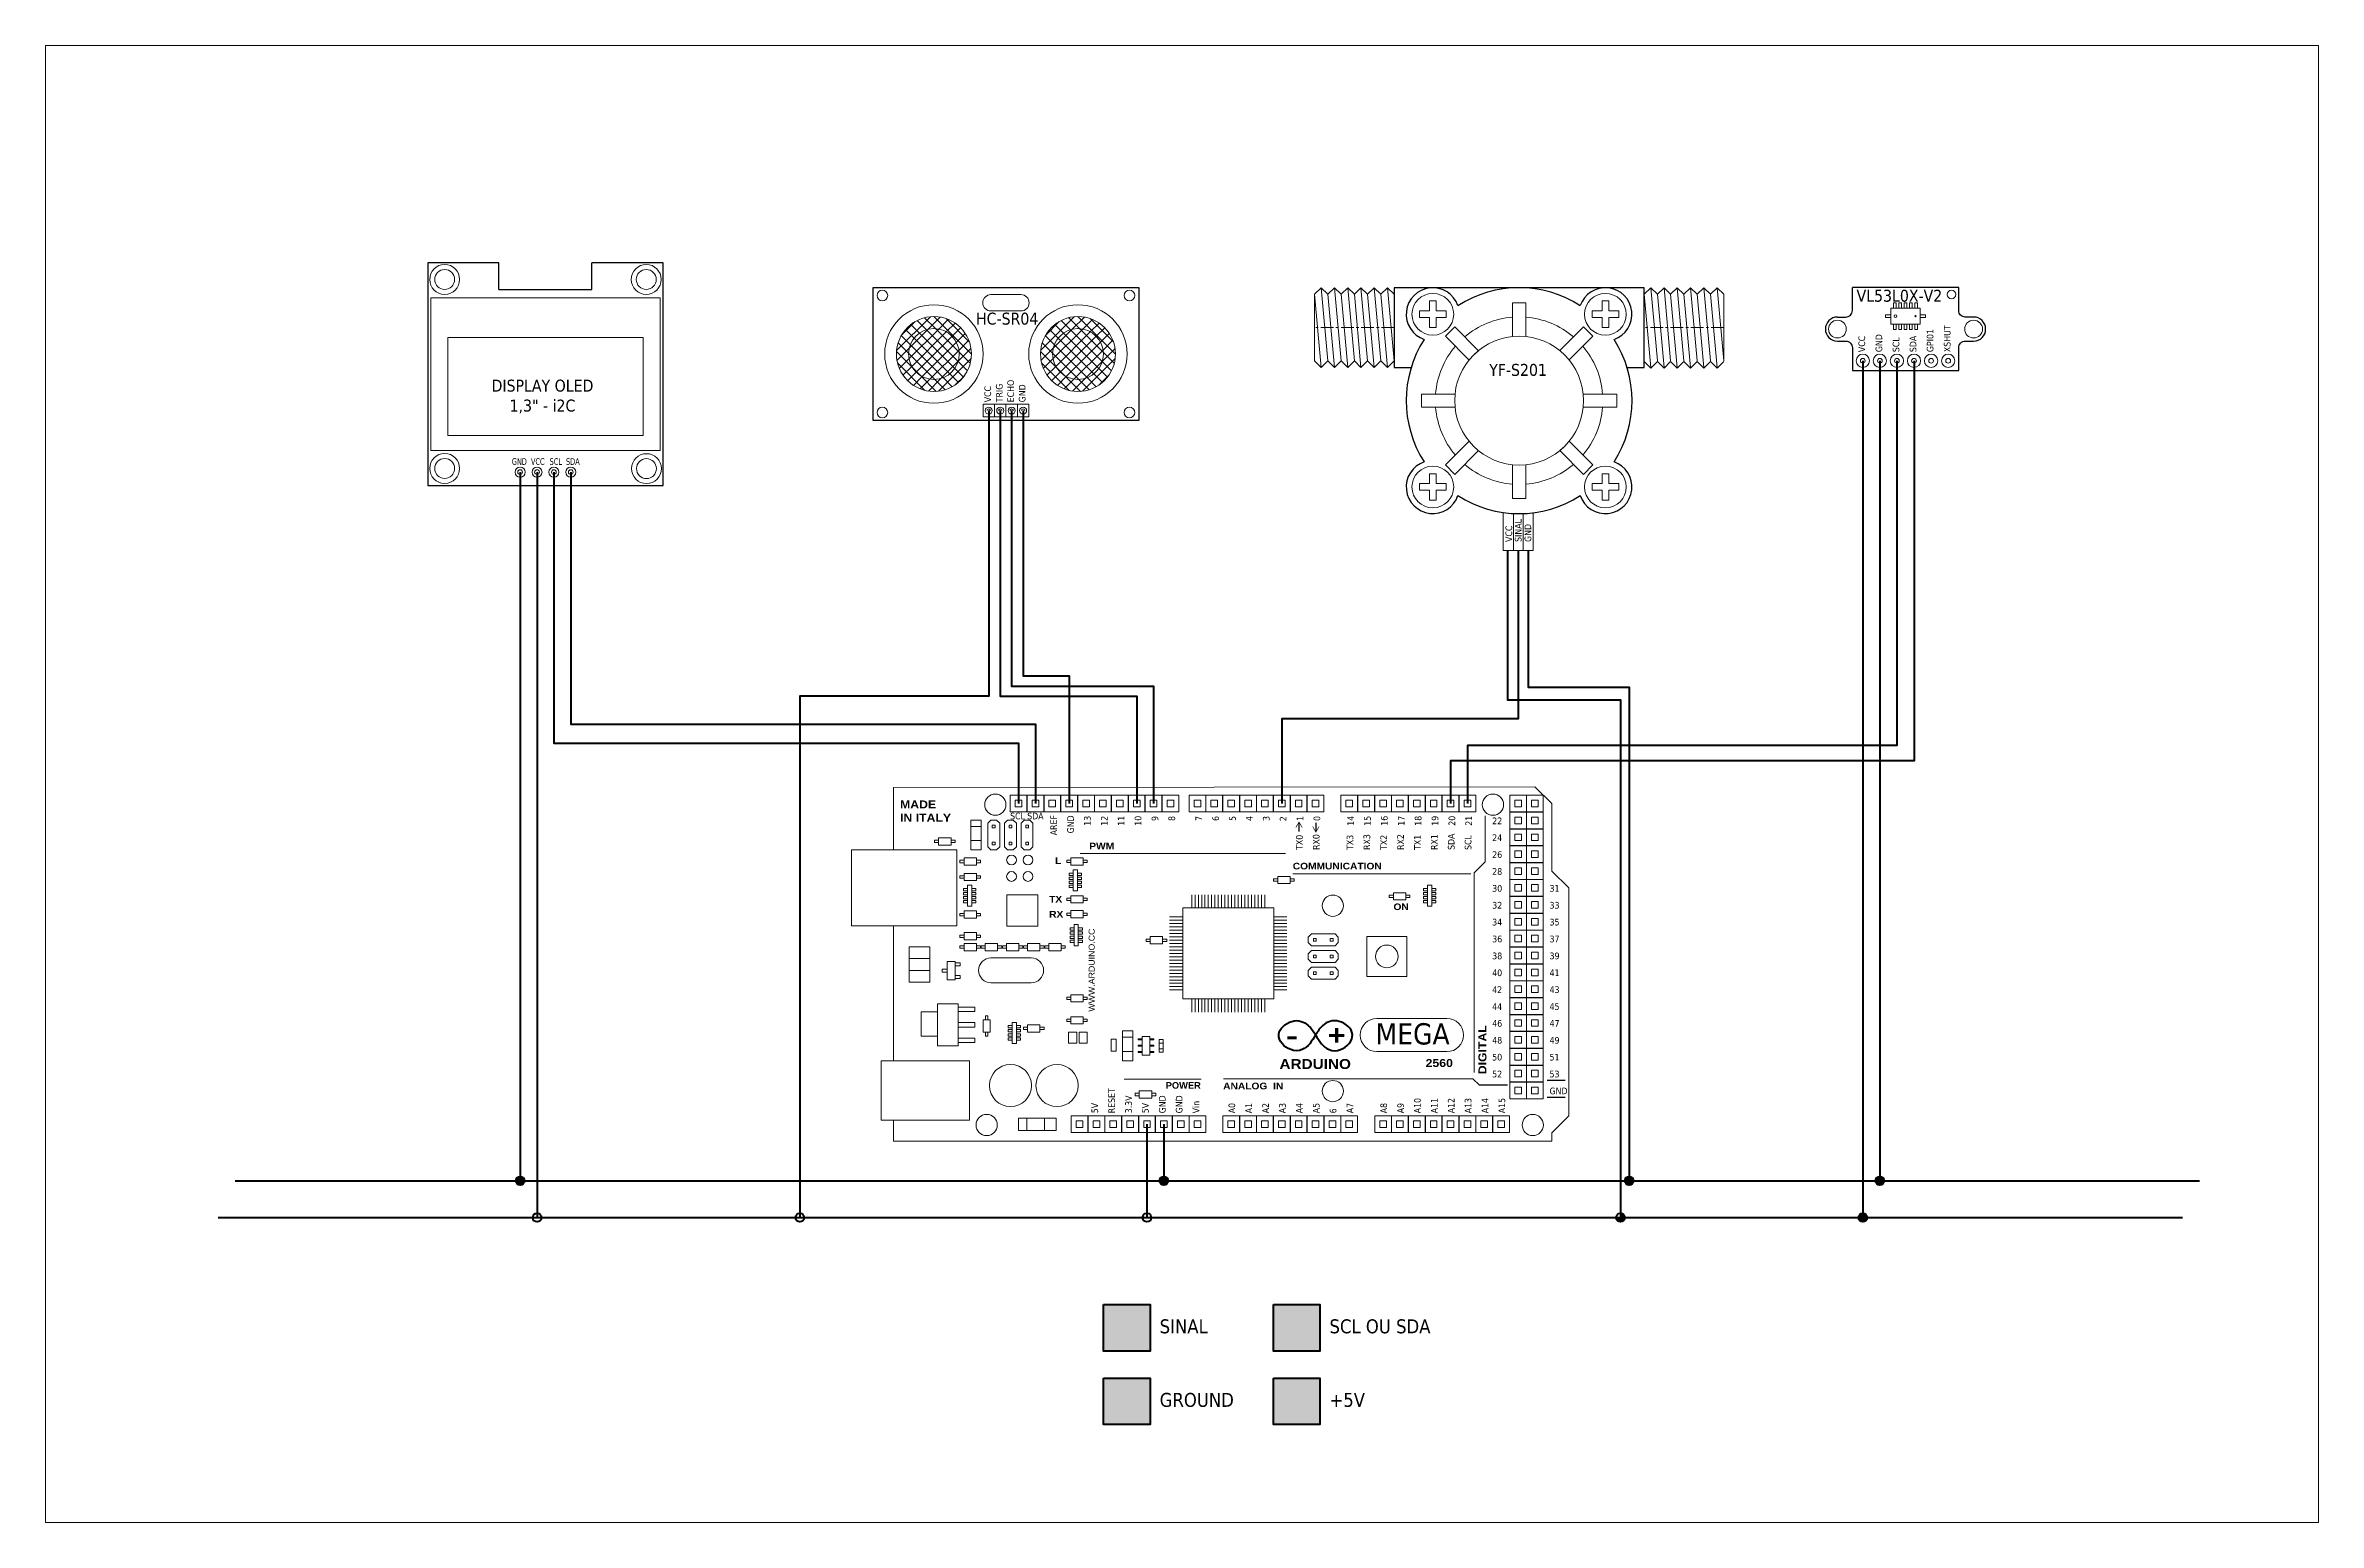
# Model space of a CAD drawing. Extents: x -201 to 3149, y -111 to 111.
# Drawn here: x 2318.9 to 2661, y -111 to 111.2 of the extents above; entities that cross this region are included whole.
import ezdxf

# ---------------------------------------------------------------- set-up
doc = ezdxf.new("R2010")
doc.units = 0
doc.linetypes.add('CENTER', pattern=[50.8, 31.75, -6.35, 6.35, -6.35])
doc.linetypes.add('CONTINU', pattern=[0])
doc.layers.get('0').update_dxf_attribs({"lineweight": 9})
doc.layers.add('1', color=7, linetype='Continuous')
doc.layers.add('2', color=7, linetype='CONTINU')
for name, color, linetype, lineweight in [('contorno', 7, 'CONTINU', 30), ('fase_5V', 1, 'Continuous', 40), ('GND', 3, 'Continuous', 40), ('SCL_OR_SDA', 253, 'CONTINU', 40), ('SINAL', 5, 'Continuous', 40)]:
    doc.layers.add(name, color=color, linetype=linetype, lineweight=lineweight)
doc.layers.add('hatch', color=253, linetype='Continuous', transparency=0.6)
doc.styles.add('times 2', font='tahoma.ttf')
pattern_1 = [(45, (2320.8644, 23.221), (-0.77799, 0.77799), []), (135, (2320.8644, 23.221), (-0.77799, -0.77799), [])]
pattern_2 = [(45, (2342.5432, 23.221), (-0.77799, 0.77799), []), (135, (2342.5432, 23.221), (-0.77799, -0.77799), [])]
pattern_3 = [(0, (0, 0), (0, 6.985), [5.08, -1.905]), (90, (0, 0), (-6.985, 4e-16), [5.08, -1.905])]
pattern_4 = [(0, (39.5535, 0), (0, 6.985), [5.08, -1.905]), (90, (39.5535, 0), (-6.985, 4e-16), [5.08, -1.905])]
pattern_5 = [(0, (52.2634, 0), (0, 6.985), [5.08, -1.905]), (90, (52.2634, 0), (-6.985, 4e-16), [5.08, -1.905])]

msp = doc.modelspace()

# ---------------------------------------------------------------- texts
at = {"width": 1.1}
msp.add_text('WWW.ARDUINO.CC', height=0.9, rotation=90, dxfattribs=at).set_placement((2476.8, -34.17))
at = {"char_height": 1.8, "attachment_point": 1, "style": 'times 2'}
for s, width, heights, insert in [('VL53L0X-V2', 3.6996, [0], (2591.48, 74.46)), ('HC-SR04', 3.6996, [0], (2458.95, 71.01)), ('YF-S201', 3.6996, [0], (2536.19, 63.3)), ('\\pxqc;DISPLAY OLED 1,3" - i2C', 20.24, [5.98], (2383.57, 60.93))]:
    msp.add_mtext_dynamic_manual_height_columns(s, width=width, gutter_width=5, heights=heights, dxfattribs=dict(at, insert=insert))
at = {"attachment_point": 1}
for s, width, insert, char_height in [('{\\fArial|b1|i0|c0|p34;\\W1.1;MADE\\PIN ITALY}', 9.5124, (2447.51, -2.39), 1.2), ('{\\fArial|b1|i0|c0|p34;\\W1.1;PWM}', 9.5124, (2475.99, -8.75), 1), ('{\\fArial|b1|i0|c0|p34;\\W1.1;L}', 9.5124, (2470.85, -10.97), 1), ('{\\fArial|b1|i0|c0|p34;\\W1.1;COMMUNICATION}', 9.5124, (2506.62, -11.77), 1), ('{\\fArial|b1|i0|c0|p34;\\W1.1;TX}', 9.5124, (2469.95, -16.75), 1), ('{\\fArial|b1|i0|c0|p34;\\W1.1;RX}', 9.5124, (2469.95, -19.02), 1), ('{\\fArial|b1|i0|c0|p34;\\W1.1;ON}', 9.5124, (2521.78, -17.89), 1), ('{\\fArial|b1|i0|c0|p34;\\W1.1;+}', 9.5124, (2511.9, -36.2), 3), ('{\\fArial|b1|i0|c0|p34;\\W1.1;ARDUINO}', 9.5124, (2504.62, -41.3), 1.5), ('{\\fArial|b1|i0|c0|p34;\\W1.1;2560}', 9.5124, (2526.62, -41.3), 1.2), ('{\\fArial|b1|i0|c0|p34;POWER}', 5.4189, (2487.5, -44.77), 1), ('{\\fArial|b1|i0|c0|p34;\\W1.1;ANALOG  IN}', 9.5124, (2496.14, -44.86), 1)]:
    msp.add_mtext_dynamic_manual_height_columns(s, width=width, gutter_width=1, heights=[0], dxfattribs=dict(at, insert=insert, char_height=char_height))
at = {"color": 135, "true_color": 0x39aca1, "insert": (2519.09, -35.91), "char_height": 3.2, "attachment_point": 1, "style": 'times 2'}
msp.add_mtext_dynamic_manual_height_columns('MEGA', width=5.5156, gutter_width=5, heights=[0], dxfattribs=at)
at = {"insert": (2534.57, -43.59), "char_height": 1.2, "attachment_point": 1, "rotation": 90}
msp.add_mtext_dynamic_manual_height_columns('{\\fArial|b1|i0|c0|p34;\\W1.1;DIGITAL}', width=9.5124, gutter_width=1, heights=[0], dxfattribs=at)
at = {"lineweight": 211, "insert": (2505.52, -35.65), "char_height": 4, "attachment_point": 1}
msp.add_mtext_dynamic_manual_height_columns('{\\W1.1;-}', width=9.5124, gutter_width=1, heights=[0], dxfattribs=at)
at = {"layer": '2', "style": 'times 2'}
for s, p in [('GPI01', (2603.05, 65.07)), ('XSHUT', (2605.62, 65.07)), ('VCC', (2592.77, 65.07)), ('GND', (2595.34, 65.07)), ('SCL', (2597.91, 65.07)), ('SDA', (2600.48, 65.07)), ('VCC', (2461.21, 57.52)), ('TRIG', (2462.94, 57.52)), ('ECHO', (2464.66, 57.52)), ('GND', (2466.39, 57.52)), ('VCC', (2539.64, 36.51)), ('SINAL', (2541.05, 36.51)), ('GND', (2542.51, 36.51)), ('AREF', (2471.13, -7.64)), ('GND', (2473.67, -7.34)), ('13', (2476.21, -6.2)), ('12', (2478.75, -6.2)), ('11', (2481.29, -6.2)), ('10', (2483.83, -6.2)), ('9', (2486.37, -5.48)), ('8', (2488.91, -5.48)), ('7', (2492.97, -5.48)), ('6', (2495.51, -5.48)), ('5', (2498.05, -5.48)), ('4', (2500.59, -5.48)), ('3', (2503.13, -5.48)), ('2', (2505.67, -5.52)), ('1', (2508.21, -5.48)), ('0', (2510.75, -5.48)), ('14', (2515.83, -6.2)), ('15', (2518.37, -6.2)), ('16', (2520.91, -6.2)), ('17', (2523.45, -6.2)), ('18', (2525.99, -6.2)), ('19', (2528.53, -6.2)), ('20', (2531.07, -6.2)), ('21', (2533.61, -6.2)), ('TX0', (2508.11, -9.84)), ('RX0', (2510.65, -9.84)), ('TX3', (2515.73, -9.84)), ('RX3', (2518.27, -9.84)), ('TX2', (2520.81, -9.84)), ('RX2', (2523.35, -9.84)), ('TX1', (2525.89, -9.84)), ('RX1', (2528.43, -9.84)), ('SDA', (2530.97, -9.84)), ('SCL', (2533.51, -9.84)), ('RESET', (2479.86, -49.47)), ('3.3V', (2482.4, -49.47)), ('GND', (2487.48, -49.47)), ('GND', (2490.02, -49.47)), ('Vin', (2492.56, -49.47)), ('A10', (2525.89, -49.47)), ('A11', (2528.43, -49.47)), ('A12', (2530.97, -49.47)), ('A13', (2533.51, -49.47)), ('A14', (2536.05, -49.47)), ('A15', (2538.59, -49.47)), ('5V', (2477.32, -49.47)), ('5V', (2484.94, -49.47)), ('A0', (2497.95, -49.47)), ('A1', (2500.49, -49.47)), ('A2', (2503.03, -49.47)), ('A3', (2505.57, -49.47)), ('A4', (2508.11, -49.47)), ('A5', (2510.65, -49.47)), ('6', (2513.19, -49.47)), ('A7', (2515.73, -49.47)), ('A8', (2520.81, -49.47)), ('A9', (2523.35, -49.47))]:
    msp.add_text(s, height=1, rotation=90, dxfattribs=at).set_placement(p)
at = {"layer": '2', "style": 'times 2', "width": 0.8}
for s, p in [('GND', (2389.08, 48.11)), ('VCC', (2391.95, 48.11)), ('SCL', (2394.76, 48.11)), ('SDA', (2397.23, 48.11))]:
    msp.add_text(s, height=1, dxfattribs=at).set_placement(p)
at = {"layer": '2', "style": 'times 2'}
for s, height, p in [('SCL', 1, (2464.08, -5.23)), ('SDA', 1, (2466.65, -5.23)), ('22', 1, (2536.64, -5.96)), ('24', 1, (2536.64, -8.5)), ('26', 1, (2536.64, -11.04)), ('28', 1, (2536.64, -13.58)), ('30', 1, (2536.64, -16.12)), ('31', 1, (2545.27, -16.12)), ('32', 1, (2536.64, -18.66)), ('34', 1, (2536.64, -21.2)), ('33', 1, (2545.27, -18.66)), ('35', 1, (2545.27, -21.2)), ('36', 1, (2536.64, -23.74)), ('37', 1, (2545.27, -23.74)), ('38', 1, (2536.64, -26.28)), ('39', 1, (2545.27, -26.28)), ('40', 1, (2536.64, -28.82)), ('42', 1, (2536.64, -31.36)), ('41', 1, (2545.27, -28.82)), ('43', 1, (2545.27, -31.36)), ('44', 1, (2536.64, -33.9)), ('45', 1, (2545.27, -33.9)), ('46', 1, (2536.64, -36.44)), ('47', 1, (2545.27, -36.44)), ('48', 1, (2536.64, -38.98)), ('50', 1, (2536.64, -41.52)), ('49', 1, (2545.27, -38.98)), ('51', 1, (2545.27, -41.52)), ('52', 1, (2536.64, -44.06)), ('53', 1, (2545.27, -44.06)), ('GND', 1, (2545.27, -46.6)), ('SINAL', 2.1, (2486.59, -82.57)), ('SCL OU SDA', 2.1, (2512.15, -82.57)), ('GROUND', 2.1, (2486.59, -93.64)), ('+5V', 2.1, (2512.15, -93.64))]:
    msp.add_text(s, height=height, dxfattribs=at).set_placement(p)

# ---------------------------------------------------------------- blocks, each defined once
blk = doc.blocks.new('*U13')
blk.add_lwpolyline([(0, -2.47), (0.99, -2.53), (1, 2.53), (-1, 2.53), (-1, -2.53)])
blk = doc.blocks.new('*U14')
at = {"color": 0, "linetype": 'ByBlock', "lineweight": -2, "transparency": 16777216}
blk.add_blockref('*U13', (318.06, 43.92), dxfattribs=at)
for p, rotation in [((309.45, 40.36), 45.00000000000001), ((326.66, 40.36), 315), ((305.89, 31.75), 90), ((330.23, 31.75), 270), ((309.45, 23.15), 135), ((326.66, 23.15), 225), ((318.06, 19.58), 180)]:
    blk.add_blockref('*U13', p, dxfattribs=dict(at, rotation=rotation))

# ---------------------------------------------------------------- hatches: boundary and pattern name
at = {"layer": 'fase_5V'}
h = msp.add_hatch(dxfattribs=at)
h.set_pattern_fill('ANGLE', color=256)
h.set_pattern_definition(pattern_3)
h.paths.add_polyline_path([(2393.52, -65.17), (2392.21, -65.17, 1)])
h.paths.add_polyline_path([(2392.87, -64.51), (2392.87, -65.17), (2393.52, -65.17, 0.414214)])
h.paths.add_polyline_path([(2392.87, -64.51, 0.414214), (2392.21, -65.17), (2392.87, -65.17)])
h = msp.add_hatch(dxfattribs=at)
h.set_pattern_fill('ANGLE', color=256)
h.set_pattern_definition([(0, (3.432, 0.641), (0, 6.985), [5.08, -1.905]), (90, (3.432, 0.641), (-6.985, 4e-16), [5.08, -1.905])])
h.paths.add_polyline_path([(2396.95, -64.52), (2395.65, -64.52, 1)])
h.paths.add_polyline_path([(2396.3, -63.87), (2396.3, -64.52), (2396.95, -64.52, 0.414214)])
h.paths.add_polyline_path([(2396.3, -63.87, 0.414214), (2395.65, -64.52), (2396.3, -64.52)])
h = msp.add_hatch(dxfattribs=at)
h.set_pattern_fill('ANGLE', color=256)
h.set_pattern_definition(pattern_4)
h.paths.add_polyline_path([(2433.07, -65.17), (2431.77, -65.17, 1)])
h.paths.add_polyline_path([(2432.42, -64.51), (2432.42, -65.17), (2433.07, -65.17, 0.414214)])
h.paths.add_polyline_path([(2432.42, -64.51, 0.414214), (2431.77, -65.17), (2432.42, -65.17)])
h = msp.add_hatch(dxfattribs=at)
h.set_pattern_fill('ANGLE', color=256)
h.set_pattern_definition(pattern_4)
h.paths.add_polyline_path([(2433.07, -65.17), (2431.77, -65.17, 1)])
h.paths.add_polyline_path([(2432.42, -64.51), (2432.42, -65.17), (2433.07, -65.17, 0.414214)])
h.paths.add_polyline_path([(2432.42, -64.51, 0.414214), (2431.77, -65.17), (2432.42, -65.17)])
h = msp.add_hatch(dxfattribs=at)
h.set_pattern_fill('ANGLE', color=256)
h.set_pattern_definition(pattern_3)
h.paths.add_polyline_path([(2432.42, -65.17), (2432.42, -64.51, 0.414214), (2431.77, -65.17)])
h.paths.add_polyline_path([(2433.07, -65.17, 0.414214), (2432.42, -64.51), (2432.42, -65.17)])
h.paths.add_polyline_path([(2431.77, -65.17, 1), (2433.07, -65.17)])
h = msp.add_hatch(dxfattribs=at)
h.set_pattern_fill('ANGLE', color=256)
h.set_pattern_definition(pattern_5)
h.paths.add_polyline_path([(2484.68, -65.17), (2484.68, -64.51, 0.414214), (2484.03, -65.17)])
h.paths.add_polyline_path([(2485.33, -65.17, 0.414214), (2484.68, -64.51), (2484.68, -65.17)])
h.paths.add_polyline_path([(2484.03, -65.17, 1), (2485.33, -65.17)])
h = msp.add_hatch(dxfattribs=at)
h.set_pattern_fill('ANGLE', color=256)
h.set_pattern_definition(pattern_5)
h.paths.add_polyline_path([(2484.68, -65.17), (2484.68, -64.51, 0.414214), (2484.03, -65.17)])
h.paths.add_polyline_path([(2485.33, -65.17, 0.414214), (2484.68, -64.51), (2484.68, -65.17)])
h.paths.add_polyline_path([(2484.03, -65.17, 1), (2485.33, -65.17)])
h = msp.add_hatch(dxfattribs=at)
h.set_pattern_fill('ANGLE', color=256)
h.set_pattern_definition(pattern_3)
h.paths.add_polyline_path([(2555.95, -65.17), (2555.95, -64.51, 0.414214), (2555.3, -65.17)])
h = msp.add_hatch(color=256, dxfattribs=at)
h.dxf.hatch_style = 1
h.paths.add_polyline_path([(2556.61, -65.17, 0.414214), (2555.95, -64.51), (2555.95, -65.17)])
h.paths.add_polyline_path([(2555.3, -65.17, 1), (2556.61, -65.17)])
h = msp.add_hatch(dxfattribs=at)
h.set_pattern_fill('ANGLE', color=256)
h.set_pattern_definition([(0, (36.4636, 0), (0, 6.985), [5.08, -1.905]), (90, (36.4636, 0), (-6.985, 4e-16), [5.08, -1.905])])
h.paths.add_polyline_path([(2592.42, -64.51, 0.414214), (2591.77, -65.17), (2592.42, -65.17)])
h = msp.add_hatch(color=256, dxfattribs=at)
h.dxf.hatch_style = 1
h.paths.add_polyline_path([(2592.42, -64.51), (2592.42, -65.17), (2593.07, -65.17, 0.414214)])
h.paths.add_polyline_path([(2593.07, -65.17), (2592.42, -65.17), (2591.77, -65.17, 1)])
h = msp.add_hatch(color=256, dxfattribs=at)
h.dxf.hatch_style = 1
h.paths.add_polyline_path([(2592.42, -64.51, 0.414214), (2591.77, -65.17), (2592.42, -65.17)])
h = msp.add_hatch(dxfattribs=at)
h.set_pattern_fill('ANGLE', color=256)
h.set_pattern_definition([(0, (3.377, -1.053), (0, 6.985), [5.08, -1.905]), (90, (3.377, -1.053), (-6.985, 4e-16), [5.08, -1.905])])
h.paths.add_polyline_path([(2396.89, -66.22), (2395.59, -66.22, 1)])
h.paths.add_polyline_path([(2396.24, -65.57), (2396.24, -66.22), (2396.89, -66.22, 0.414214)])
h.paths.add_polyline_path([(2396.24, -65.57, 0.414214), (2395.59, -66.22), (2396.24, -66.22)])
h = msp.add_hatch(dxfattribs=at)
h.set_pattern_fill('ANGLE', color=256)
h.set_pattern_definition([(0, (5.1264, -5.6005), (0, 6.985), [5.08, -1.905]), (90, (5.1264, -5.6005), (-6.985, 4e-16), [5.08, -1.905])])
h.paths.add_polyline_path([(2398.64, -70.77), (2397.34, -70.77, 1)])
h.paths.add_polyline_path([(2397.99, -70.11), (2397.99, -70.77), (2398.64, -70.77, 0.414214)])
h.paths.add_polyline_path([(2397.99, -70.11, 0.414214), (2397.34, -70.77), (2397.99, -70.77)])
at = {"layer": 'fase_5V', "lineweight": 50}
h = msp.add_hatch(color=256, dxfattribs=at)
h.dxf.hatch_style = 1
h.paths.add_polyline_path([(2510.7, -89.32), (2503.7, -89.32), (2503.7, -96.32), (2510.7, -96.32)])
at = {"layer": 'GND', "lineweight": 50}
h = msp.add_hatch(color=256, dxfattribs=at)
h.dxf.hatch_style = 1
h.paths.add_polyline_path([(2390.33, -58.95), (2390.33, -59.61), (2390.98, -59.61, 0.414214)])
h.paths.add_polyline_path([(2390.98, -59.61), (2390.33, -59.61), (2389.67, -59.61, 1)])
h.paths.add_polyline_path([(2390.33, -58.95, 0.414214), (2389.67, -59.61), (2390.33, -59.61)])
h = msp.add_hatch(color=256, dxfattribs=at)
h.dxf.hatch_style = 1
h.paths.add_polyline_path([(2487.87, -59.61), (2486.57, -59.61, 1)])
h.paths.add_polyline_path([(2487.22, -58.95), (2487.22, -59.61), (2487.87, -59.61, 0.414214)])
h.paths.add_polyline_path([(2487.22, -58.95, 0.414214), (2486.57, -59.61), (2487.22, -59.61)])
h = msp.add_hatch(color=256, dxfattribs=at)
h.dxf.hatch_style = 1
h.paths.add_polyline_path([(2557.27, -58.95), (2557.27, -59.61), (2557.92, -59.61, 0.414214)])
h.paths.add_polyline_path([(2557.92, -59.61), (2556.61, -59.61, 1)])
h.paths.add_polyline_path([(2557.27, -58.95, 0.414214), (2556.61, -59.61), (2557.27, -59.61)])
h = msp.add_hatch(color=256, dxfattribs=at)
h.dxf.hatch_style = 1
h.paths.add_polyline_path([(2594.99, -58.95, 0.414214), (2594.34, -59.61), (2594.99, -59.61)])
h.paths.add_polyline_path([(2594.99, -58.95), (2594.99, -59.61), (2595.64, -59.61, 0.414214)])
h.paths.add_polyline_path([(2595.64, -59.61), (2594.99, -59.61), (2594.34, -59.61, 1)])
h = msp.add_hatch(color=256, dxfattribs=at)
h.dxf.hatch_style = 1
h.paths.add_polyline_path([(2485.14, -89.32), (2478.14, -89.32), (2478.14, -96.32), (2485.14, -96.32)])
at = {"layer": 'hatch'}
h = msp.add_hatch(dxfattribs=at)
h.set_pattern_fill('ANSI37', color=256, scale=0.346534)
h.set_pattern_definition(pattern_1)
h.paths.add_polyline_path([(2448.78, 64.79, 1), (2456.43, 64.79, 1)], flags=0)
h.paths.add_polyline_path([(2446.97, 64.79, 1), (2458.25, 64.79, 1)])
h.paths.add_polyline_path([(2456.43, 64.79, -1), (2448.78, 64.79, -1)], flags=16)
h = msp.add_hatch(dxfattribs=at)
h.set_pattern_fill('ANSI37', color=256, scale=0.346534)
h.set_pattern_definition(pattern_1)
h.paths.add_polyline_path([(2456.43, 64.79, 1), (2448.78, 64.79, 1)])
h = msp.add_hatch(dxfattribs=at)
h.set_pattern_fill('ANSI37', color=256, scale=0.346534)
h.set_pattern_definition(pattern_2)
h.paths.add_polyline_path([(2470.46, 64.79, 1), (2478.11, 64.79, 1)], flags=0)
h.paths.add_polyline_path([(2468.64, 64.79, 1), (2479.93, 64.79, 1)])
h.paths.add_polyline_path([(2478.11, 64.79, -1), (2470.46, 64.79, -1)], flags=16)
h = msp.add_hatch(dxfattribs=at)
h.set_pattern_fill('ANSI37', color=256, scale=0.346534)
h.set_pattern_definition(pattern_2)
h.paths.add_polyline_path([(2478.11, 64.79, 1), (2470.46, 64.79, 1)])
at = {"layer": 'SCL_OR_SDA'}
h = msp.add_hatch(color=256, dxfattribs=at)
h.dxf.hatch_style = 1
h.paths.add_polyline_path([(2503.7, -78.25), (2503.7, -85.25), (2510.7, -85.25), (2510.7, -78.25)])
at = {"layer": 'SINAL'}
h = msp.add_hatch(color=256, dxfattribs=at)
h.dxf.hatch_style = 1
h.paths.add_polyline_path([(2485.14, -85.25), (2485.14, -78.25), (2478.14, -78.25), (2478.14, -85.25)])

# ---------------------------------------------------------------- linework, layer by layer
for p, q in [((2538.31, 35.21), (2538.31, 40.94)), ((2542.81, 40.91), (2542.81, 35.21)), ((2460.72, -5.82), (2461.2, -5.34)), ((2460.72, -9.36), (2460.72, -5.82)), ((2462.03, -5.34), (2462.51, -5.82)), ((2462.51, -5.82), (2462.51, -9.36)), ((2463.22, -5.82), (2463.7, -5.34)), ((2463.22, -9.36), (2463.22, -5.82)), ((2464.54, -5.34), (2465.02, -5.82)), ((2465.02, -5.82), (2465.02, -9.36)), ((2465.73, -5.82), (2466.21, -5.34)), ((2465.73, -9.36), (2465.73, -5.82)), ((2467.04, -5.34), (2467.52, -5.82)), ((2467.52, -5.82), (2467.52, -9.36)), ((2535.59, -11.64), (2535.59, -4.73)), ((2461.2, -9.84), (2460.72, -9.36)), ((2462.03, -9.84), (2461.2, -9.84)), ((2462.51, -9.36), (2462.03, -9.84)), ((2463.7, -9.84), (2463.22, -9.36)), ((2464.54, -9.84), (2463.7, -9.84)), ((2465.02, -9.36), (2464.54, -9.84)), ((2466.21, -9.84), (2465.73, -9.36)), ((2467.04, -9.84), (2466.21, -9.84)), ((2467.52, -9.36), (2467.04, -9.84)), ((2474.63, -10.38), (2505.52, -10.38)), ((2506.64, -13.43), (2533.42, -13.43)), ((2533.93, -13.29), (2535.59, -11.64)), ((2533.93, -43.31), (2533.93, -13.29)), ((2491.41, -18.57), (2491.41, -16.57)), ((2491.91, -18.57), (2491.91, -16.57)), ((2492.41, -18.57), (2492.41, -16.57)), ((2492.91, -18.57), (2492.91, -16.57)), ((2493.41, -18.57), (2493.41, -16.57)), ((2493.91, -18.57), (2493.91, -16.57)), ((2494.41, -18.57), (2494.41, -16.57)), ((2494.91, -18.57), (2494.91, -16.57)), ((2495.41, -18.57), (2495.41, -16.57)), ((2495.91, -18.57), (2495.91, -16.57)), ((2496.41, -18.57), (2496.41, -16.57)), ((2496.91, -18.57), (2496.91, -16.57)), ((2497.41, -18.57), (2497.41, -16.57)), ((2497.91, -18.57), (2497.91, -16.57)), ((2498.41, -18.57), (2498.41, -16.57)), ((2498.91, -18.57), (2498.91, -16.57)), ((2499.41, -18.57), (2499.41, -16.57)), ((2499.91, -18.57), (2499.91, -16.57)), ((2500.41, -18.57), (2500.41, -16.57)), ((2500.91, -18.57), (2500.91, -16.57)), ((2501.41, -18.57), (2501.41, -16.57)), ((2501.91, -18.57), (2501.91, -16.57)), ((2502.41, -18.57), (2502.41, -16.57)), ((2490.08, -19.91), (2488.08, -19.91)), ((2490.08, -20.41), (2488.08, -20.41)), ((2503.75, -19.91), (2505.75, -19.91)), ((2503.75, -20.41), (2505.75, -20.41)), ((2490.08, -20.91), (2488.08, -20.91)), ((2490.08, -21.41), (2488.08, -21.41)), ((2490.08, -21.91), (2488.08, -21.91)), ((2490.08, -22.41), (2488.08, -22.41)), ((2490.08, -22.91), (2488.08, -22.91)), ((2490.08, -23.41), (2488.08, -23.41)), ((2490.08, -23.91), (2488.08, -23.91)), ((2503.75, -20.91), (2505.75, -20.91)), ((2503.75, -21.41), (2505.75, -21.41)), ((2503.75, -21.91), (2505.75, -21.91)), ((2503.75, -22.41), (2505.75, -22.41)), ((2503.75, -22.91), (2505.75, -22.91)), ((2503.75, -23.41), (2505.75, -23.41)), ((2503.75, -23.91), (2505.75, -23.91)), ((2508.96, -22.94), (2509.44, -22.46)), ((2509.44, -24.25), (2508.96, -23.77)), ((2509.44, -22.46), (2512.98, -22.46)), ((2512.98, -22.46), (2513.46, -22.94)), ((2513.46, -23.77), (2512.98, -24.25)), ((2513.46, -22.94), (2513.46, -23.77)), ((2461.2, -26.09), (2467.25, -26.09)), ((2490.08, -24.41), (2488.08, -24.41)), ((2490.08, -24.91), (2488.08, -24.91)), ((2490.08, -25.41), (2488.08, -25.41)), ((2490.08, -25.91), (2488.08, -25.91)), ((2490.08, -26.41), (2488.08, -26.41)), ((2490.08, -26.91), (2488.08, -26.91)), ((2503.75, -24.41), (2505.75, -24.41)), ((2503.75, -24.91), (2505.75, -24.91)), ((2503.75, -25.41), (2505.75, -25.41)), ((2503.75, -25.91), (2505.75, -25.91)), ((2503.75, -26.41), (2505.75, -26.41)), ((2503.75, -26.91), (2505.75, -26.91)), ((2508.96, -25.45), (2509.44, -24.97)), ((2509.44, -26.76), (2508.96, -26.28)), ((2512.98, -24.25), (2509.44, -24.25)), ((2509.44, -24.97), (2512.98, -24.97)), ((2512.98, -26.76), (2509.44, -26.76)), ((2512.98, -24.97), (2513.46, -25.45)), ((2513.46, -26.28), (2512.98, -26.76)), ((2513.46, -25.45), (2513.46, -26.28)), ((2461.2, -29.83), (2467.25, -29.83)), ((2490.08, -27.41), (2488.08, -27.41)), ((2490.08, -27.91), (2488.08, -27.91)), ((2490.08, -28.41), (2488.08, -28.41)), ((2490.08, -28.91), (2488.08, -28.91)), ((2490.08, -29.41), (2488.08, -29.41)), ((2490.08, -29.91), (2488.08, -29.91)), ((2490.08, -30.41), (2488.08, -30.41)), ((2503.75, -27.41), (2505.75, -27.41)), ((2503.75, -27.91), (2505.75, -27.91)), ((2503.75, -28.41), (2505.75, -28.41)), ((2503.75, -28.91), (2505.75, -28.91)), ((2503.75, -29.41), (2505.75, -29.41)), ((2503.75, -29.91), (2505.75, -29.91)), ((2503.75, -30.41), (2505.75, -30.41)), ((2508.96, -27.96), (2509.44, -27.48)), ((2509.44, -29.27), (2508.96, -28.79)), ((2509.44, -27.48), (2512.98, -27.48)), ((2512.98, -29.27), (2509.44, -29.27)), ((2512.98, -27.48), (2513.46, -27.96)), ((2513.46, -28.79), (2512.98, -29.27)), ((2513.46, -27.96), (2513.46, -28.79)), ((2490.08, -30.91), (2488.08, -30.91)), ((2491.41, -32.24), (2491.41, -34.24)), ((2491.91, -32.24), (2491.91, -34.24)), ((2492.41, -32.24), (2492.41, -34.24)), ((2492.91, -32.24), (2492.91, -34.24)), ((2493.41, -32.24), (2493.41, -34.24)), ((2493.91, -32.24), (2493.91, -34.24)), ((2494.41, -32.24), (2494.41, -34.24)), ((2494.91, -32.24), (2494.91, -34.24)), ((2495.41, -32.24), (2495.41, -34.24)), ((2495.91, -32.24), (2495.91, -34.24)), ((2496.41, -32.24), (2496.41, -34.24)), ((2496.91, -32.24), (2496.91, -34.24)), ((2497.41, -32.24), (2497.41, -34.24)), ((2497.91, -32.24), (2497.91, -34.24)), ((2498.41, -32.24), (2498.41, -34.24)), ((2498.91, -32.24), (2498.91, -34.24)), ((2499.41, -32.24), (2499.41, -34.24)), ((2499.91, -32.24), (2499.91, -34.24)), ((2500.41, -32.24), (2500.41, -34.24)), ((2500.91, -32.24), (2500.91, -34.24)), ((2501.41, -32.24), (2501.41, -34.24)), ((2501.91, -32.24), (2501.91, -34.24)), ((2502.41, -32.24), (2502.41, -34.24)), ((2503.75, -30.91), (2505.75, -30.91)), ((2519.29, -35.19), (2529.82, -35.19)), ((2519.29, -40.19), (2529.82, -40.19)), ((2481.22, -44.33), (2492.85, -44.33)), ((2496.19, -44.26), (2533.72, -44.26)), ((2533.72, -44.26), (2534.66, -45.2))]:
    msp.add_line(p, q)
for points in [[(2318.88, 111.22), (2661.02, 111.22), (2661.02, -111.05), (2318.88, -111.05)], [(2528.2, 72.77), (2527.7, 72.77), (2527.2, 72.77), (2527.2, 71.27), (2525.7, 71.27), (2525.7, 70.27), (2527.2, 70.27), (2527.2, 68.77), (2528.2, 68.77), (2528.2, 70.27), (2529.7, 70.27), (2529.7, 70.77), (2529.7, 71.27), (2528.2, 71.27)], [(2554.18, 72.77), (2553.68, 72.77), (2553.18, 72.77), (2553.18, 71.27), (2551.68, 71.27), (2551.68, 70.27), (2553.18, 70.27), (2553.18, 68.77), (2554.18, 68.77), (2554.18, 70.27), (2555.68, 70.27), (2555.68, 70.77), (2555.68, 71.27), (2554.18, 71.27)], [(2460, 57.22), (2461.72, 57.22), (2461.72, 55.33), (2460, 55.33)], [(2461.72, 57.22), (2463.45, 57.22), (2463.45, 55.33), (2461.72, 55.33)], [(2463.45, 57.22), (2465.17, 57.22), (2465.17, 55.33), (2463.45, 55.33)], [(2465.17, 57.22), (2466.9, 57.22), (2466.9, 55.33), (2465.17, 55.33)], [(2528.2, 46.78), (2527.7, 46.78), (2527.2, 46.78), (2527.2, 45.28), (2525.7, 45.28), (2525.7, 44.28), (2527.2, 44.28), (2527.2, 42.78), (2528.2, 42.78), (2528.2, 44.28), (2529.7, 44.28), (2529.7, 44.78), (2529.7, 45.28), (2528.2, 45.28)], [(2554.18, 46.78), (2553.68, 46.78), (2553.18, 46.78), (2553.18, 45.28), (2551.68, 45.28), (2551.68, 44.28), (2553.18, 44.28), (2553.18, 42.78), (2554.18, 42.78), (2554.18, 44.28), (2555.68, 44.28), (2555.68, 44.78), (2555.68, 45.28), (2554.18, 45.28)], [(2458.18, -9.84), (2459.7, -9.84), (2459.7, -5.34), (2458.18, -5.34)], [(2458.18, -6.31), (2459.7, -6.31), (2459.7, -8.44), (2458.18, -8.44)], [(2461.2, -5.34), (2461.2, -5.34), (2462.03, -5.34), (2462.03, -5.34)], [(2461.4, -6.12), (2461.4, -6.53), (2461.82, -6.53), (2461.82, -6.12)], [(2463.7, -5.34), (2463.7, -5.34), (2464.54, -5.34), (2464.54, -5.34)], [(2463.91, -6.12), (2463.91, -6.53), (2464.33, -6.53), (2464.33, -6.12)], [(2466.21, -5.34), (2466.21, -5.34), (2467.04, -5.34), (2467.04, -5.34)], [(2466.42, -6.12), (2466.42, -6.53), (2466.84, -6.53), (2466.84, -6.12)], [(2453.32, -8.37), (2452.7, -8.37), (2452.7, -8.73), (2453.32, -8.73)], [(2453.32, -8.02), (2455.19, -8.02), (2455.19, -9.1), (2453.32, -9.1)], [(2455.19, -8.37), (2455.8, -8.37), (2455.8, -8.73), (2455.19, -8.73)], [(2461.4, -9.07), (2461.4, -8.65), (2461.82, -8.65), (2461.82, -9.07)], [(2463.91, -9.07), (2463.91, -8.65), (2464.33, -8.65), (2464.33, -9.07)], [(2466.42, -9.07), (2466.42, -8.65), (2466.84, -8.65), (2466.84, -9.07)], [(2457.14, -11.4), (2456.52, -11.4), (2456.52, -11.76), (2457.14, -11.76)], [(2457.14, -11.04), (2459.01, -11.04), (2459.01, -12.12), (2457.14, -12.12)], [(2457.14, -13.36), (2459.01, -13.36), (2459.01, -14.44), (2457.14, -14.44)], [(2459.01, -11.4), (2459.63, -11.4), (2459.63, -11.76), (2459.01, -11.76)], [(2473.21, -11.39), (2472.6, -11.39), (2472.6, -11.75), (2473.21, -11.75)], [(2473.57, -13.31), (2472.95, -13.31), (2472.95, -13.66), (2473.57, -13.66)], [(2473.21, -11.04), (2475.08, -11.04), (2475.08, -12.12), (2473.21, -12.12)], [(2473.57, -12.82), (2474.2, -12.82), (2474.2, -15.99), (2473.57, -15.99)], [(2474.2, -13.31), (2474.81, -13.31), (2474.81, -13.66), (2474.2, -13.66)], [(2475.08, -11.39), (2475.7, -11.39), (2475.7, -11.75), (2475.08, -11.75)], [(2457.14, -13.72), (2456.52, -13.72), (2456.52, -14.07), (2457.14, -14.07)], [(2457.68, -15.62), (2457.06, -15.62), (2457.06, -15.97), (2457.68, -15.97)], [(2457.68, -16.23), (2457.06, -16.23), (2457.06, -16.59), (2457.68, -16.59)], [(2457.68, -17.2), (2457.06, -17.2), (2457.06, -16.85), (2457.68, -16.85)], [(2457.68, -15.13), (2458.31, -15.13), (2458.31, -18.3), (2457.68, -18.3)], [(2458.31, -15.62), (2458.92, -15.62), (2458.92, -15.97), (2458.31, -15.97)], [(2458.31, -16.23), (2458.92, -16.23), (2458.92, -16.59), (2458.31, -16.59)], [(2458.31, -17.2), (2458.92, -17.2), (2458.92, -16.85), (2458.31, -16.85)], [(2459.01, -13.72), (2459.63, -13.72), (2459.63, -14.07), (2459.01, -14.07)], [(2463.57, -21.29), (2468.25, -21.29), (2468.25, -16.61), (2463.57, -16.61)], [(2473.21, -17.08), (2472.6, -17.08), (2472.6, -17.44), (2473.21, -17.44)], [(2473.57, -13.92), (2472.95, -13.92), (2472.95, -14.28), (2473.57, -14.28)], [(2473.57, -14.89), (2472.95, -14.89), (2472.95, -14.54), (2473.57, -14.54)], [(2473.57, -15.51), (2472.95, -15.51), (2472.95, -15.15), (2473.57, -15.15)], [(2473.21, -16.72), (2475.08, -16.72), (2475.08, -17.8), (2473.21, -17.8)], [(2474.2, -13.92), (2474.81, -13.92), (2474.81, -14.28), (2474.2, -14.28)], [(2474.2, -14.89), (2474.81, -14.89), (2474.81, -14.54), (2474.2, -14.54)], [(2474.2, -15.51), (2474.81, -15.51), (2474.81, -15.15), (2474.2, -15.15)], [(2475.08, -17.08), (2475.7, -17.08), (2475.7, -17.44), (2475.08, -17.44)], [(2504.35, -14.18), (2503.74, -14.18), (2503.74, -14.54), (2504.35, -14.54)], [(2504.35, -13.83), (2506.23, -13.83), (2506.23, -14.91), (2504.35, -14.91)], [(2506.23, -14.18), (2506.84, -14.18), (2506.84, -14.54), (2506.23, -14.54)], [(2521.76, -16.65), (2521.15, -16.65), (2521.15, -17.01), (2521.76, -17.01)], [(2521.76, -16.29), (2523.63, -16.29), (2523.63, -17.37), (2521.76, -17.37)], [(2523.63, -16.65), (2524.25, -16.65), (2524.25, -17.01), (2523.63, -17.01)], [(2526.91, -15.62), (2526.29, -15.62), (2526.29, -15.97), (2526.91, -15.97)], [(2526.91, -16.23), (2526.29, -16.23), (2526.29, -16.59), (2526.91, -16.59)], [(2526.91, -17.2), (2526.29, -17.2), (2526.29, -16.85), (2526.91, -16.85)], [(2526.91, -15.13), (2527.54, -15.13), (2527.54, -18.3), (2526.91, -18.3)], [(2527.54, -15.62), (2528.16, -15.62), (2528.16, -15.97), (2527.54, -15.97)], [(2527.54, -16.23), (2528.16, -16.23), (2528.16, -16.59), (2527.54, -16.59)], [(2527.54, -17.2), (2528.16, -17.2), (2528.16, -16.85), (2527.54, -16.85)], [(2457.14, -19.38), (2456.52, -19.38), (2456.52, -19.74), (2457.14, -19.74)], [(2457.68, -17.82), (2457.06, -17.82), (2457.06, -17.46), (2457.68, -17.46)], [(2457.14, -19.02), (2459.01, -19.02), (2459.01, -20.1), (2457.14, -20.1)], [(2458.31, -17.82), (2458.92, -17.82), (2458.92, -17.46), (2458.31, -17.46)], [(2459.01, -19.38), (2459.63, -19.38), (2459.63, -19.74), (2459.01, -19.74)], [(2473.21, -19.33), (2472.6, -19.33), (2472.6, -19.68), (2473.21, -19.68)], [(2473.21, -18.97), (2475.08, -18.97), (2475.08, -20.05), (2473.21, -20.05)], [(2475.08, -19.33), (2475.7, -19.33), (2475.7, -19.68), (2475.08, -19.68)], [(2490.08, -32.24), (2503.75, -32.24), (2503.75, -18.57), (2490.08, -18.57)], [(2526.91, -17.82), (2526.29, -17.82), (2526.29, -17.46), (2526.91, -17.46)], [(2527.54, -17.82), (2528.16, -17.82), (2528.16, -17.46), (2527.54, -17.46)], [(2457.14, -22.64), (2456.52, -22.64), (2456.52, -22.99), (2457.14, -22.99)], [(2457.14, -22.28), (2459.01, -22.28), (2459.01, -23.36), (2457.14, -23.36)], [(2457.14, -23.92), (2459.01, -23.92), (2459.01, -25), (2457.14, -25)], [(2459.01, -22.64), (2459.63, -22.64), (2459.63, -22.99), (2459.01, -22.99)], [(2460.33, -23.92), (2462.2, -23.92), (2462.2, -25), (2460.33, -25)], [(2463.52, -23.92), (2465.39, -23.92), (2465.39, -25), (2463.52, -25)], [(2466.7, -23.92), (2468.57, -23.92), (2468.57, -25), (2466.7, -25)], [(2469.9, -23.92), (2471.77, -23.92), (2471.77, -25), (2469.9, -25)], [(2473.71, -21.56), (2473.1, -21.56), (2473.1, -21.92), (2473.71, -21.92)], [(2473.71, -22.18), (2473.1, -22.18), (2473.1, -22.53), (2473.71, -22.53)], [(2473.71, -23.15), (2473.1, -23.15), (2473.1, -22.79), (2473.71, -22.79)], [(2473.71, -23.76), (2473.1, -23.76), (2473.1, -23.41), (2473.71, -23.41)], [(2473.71, -21.08), (2474.34, -21.08), (2474.34, -24.25), (2473.71, -24.25)], [(2474.34, -21.56), (2474.96, -21.56), (2474.96, -21.92), (2474.34, -21.92)], [(2474.34, -22.18), (2474.96, -22.18), (2474.96, -22.53), (2474.34, -22.53)], [(2474.34, -23.15), (2474.96, -23.15), (2474.96, -22.79), (2474.34, -22.79)], [(2474.34, -23.76), (2474.96, -23.76), (2474.96, -23.41), (2474.34, -23.41)], [(2485.16, -23.24), (2484.54, -23.24), (2484.54, -23.6), (2485.16, -23.6)], [(2485.16, -22.88), (2487.03, -22.88), (2487.03, -23.96), (2485.16, -23.96)], [(2487.03, -23.24), (2487.65, -23.24), (2487.65, -23.6), (2487.03, -23.6)], [(2508.96, -23.77), (2508.96, -23.77), (2508.96, -22.94), (2508.96, -22.94)], [(2509.73, -23.56), (2510.15, -23.56), (2510.15, -23.15), (2509.73, -23.15)], [(2512.68, -23.56), (2512.27, -23.56), (2512.27, -23.15), (2512.68, -23.15)], [(2517.78, -22.86), (2523.78, -22.86), (2523.78, -28.86), (2517.78, -28.86)], [(2448.89, -24.41), (2451.97, -24.41), (2451.97, -26.19), (2448.89, -26.19)], [(2448.89, -26.19), (2451.97, -26.19), (2451.97, -27.97), (2448.89, -27.97)], [(2454.58, -29.36), (2455.79, -29.36), (2455.79, -26.64), (2454.58, -26.64)], [(2456.54, -26.84), (2455.79, -26.84), (2455.79, -27.27), (2456.54, -27.27)], [(2457.14, -24.27), (2456.52, -24.27), (2456.52, -24.63), (2457.14, -24.63)], [(2459.01, -24.27), (2459.63, -24.27), (2459.63, -24.63), (2459.01, -24.63)], [(2460.33, -24.27), (2459.71, -24.27), (2459.71, -24.63), (2460.33, -24.63)], [(2462.2, -24.27), (2462.81, -24.27), (2462.81, -24.63), (2462.2, -24.63)], [(2463.52, -24.27), (2462.91, -24.27), (2462.91, -24.63), (2463.52, -24.63)], [(2465.39, -24.27), (2466.01, -24.27), (2466.01, -24.63), (2465.39, -24.63)], [(2466.7, -24.27), (2466.09, -24.27), (2466.09, -24.63), (2466.7, -24.63)], [(2468.57, -24.27), (2469.19, -24.27), (2469.19, -24.63), (2468.57, -24.63)], [(2469.9, -24.27), (2469.28, -24.27), (2469.28, -24.63), (2469.9, -24.63)], [(2471.77, -24.27), (2472.38, -24.27), (2472.38, -24.63), (2471.77, -24.63)], [(2508.96, -26.28), (2508.96, -26.28), (2508.96, -25.45), (2508.96, -25.45)], [(2509.73, -26.07), (2510.15, -26.07), (2510.15, -25.66), (2509.73, -25.66)], [(2512.68, -26.07), (2512.27, -26.07), (2512.27, -25.66), (2512.68, -25.66)], [(2448.89, -27.97), (2451.97, -27.97), (2451.97, -29.75), (2448.89, -29.75)], [(2454.58, -27.79), (2453.83, -27.79), (2453.83, -28.22), (2454.58, -28.22)], [(2456.54, -29.16), (2455.79, -29.16), (2455.79, -28.73), (2456.54, -28.73)], [(2508.96, -28.79), (2508.96, -28.79), (2508.96, -27.96), (2508.96, -27.96)], [(2509.73, -28.58), (2510.15, -28.58), (2510.15, -28.16), (2509.73, -28.16)], [(2512.68, -28.58), (2512.27, -28.58), (2512.27, -28.16), (2512.68, -28.16)], [(2453.13, -34.19), (2450.69, -34.19), (2450.69, -37.85), (2453.13, -37.85)], [(2453.13, -39.34), (2456.25, -39.34), (2456.25, -32.97), (2453.13, -32.97)], [(2456.25, -34.17), (2458.75, -34.17), (2458.75, -33.5), (2456.25, -33.5)], [(2473.21, -31.99), (2472.6, -31.99), (2472.6, -32.34), (2473.21, -32.34)], [(2473.21, -31.63), (2475.08, -31.63), (2475.08, -32.71), (2473.21, -32.71)], [(2475.08, -31.99), (2475.7, -31.99), (2475.7, -32.34), (2475.08, -32.34)], [(2456.25, -35.82), (2458.75, -35.82), (2458.75, -36.49), (2456.25, -36.49)], [(2460.02, -35.4), (2460.02, -37.27), (2461.1, -37.27), (2461.1, -35.4)], [(2460.38, -35.4), (2460.38, -34.78), (2460.73, -34.78), (2460.73, -35.4)], [(2460.38, -37.27), (2460.38, -37.88), (2460.73, -37.88), (2460.73, -37.27)], [(2464.39, -36.26), (2463.78, -36.26), (2463.78, -36.62), (2464.39, -36.62)], [(2464.39, -36.88), (2463.78, -36.88), (2463.78, -37.23), (2464.39, -37.23)], [(2464.39, -37.85), (2463.78, -37.85), (2463.78, -37.49), (2464.39, -37.49)], [(2464.39, -35.78), (2465.02, -35.78), (2465.02, -38.94), (2464.39, -38.94)], [(2465.02, -36.26), (2465.64, -36.26), (2465.64, -36.62), (2465.02, -36.62)], [(2465.02, -36.88), (2465.64, -36.88), (2465.64, -37.23), (2465.02, -37.23)], [(2465.02, -37.85), (2465.64, -37.85), (2465.64, -37.49), (2465.02, -37.49)], [(2466.7, -36.53), (2466.08, -36.53), (2466.08, -36.88), (2466.7, -36.88)], [(2466.7, -36.17), (2468.57, -36.17), (2468.57, -37.25), (2466.7, -37.25)], [(2468.57, -36.53), (2469.19, -36.53), (2469.19, -36.88), (2468.57, -36.88)], [(2473.21, -35.3), (2472.6, -35.3), (2472.6, -35.66), (2473.21, -35.66)], [(2472.87, -38.92), (2474.11, -38.92), (2474.11, -37.25), (2472.87, -37.25)], [(2473.21, -34.94), (2475.08, -34.94), (2475.08, -36.02), (2473.21, -36.02)], [(2474.45, -38.92), (2475.69, -38.92), (2475.69, -37.25), (2474.45, -37.25)], [(2475.08, -35.3), (2475.7, -35.3), (2475.7, -35.66), (2475.08, -35.66)], [(2481.01, -41.55), (2482.53, -41.55), (2482.53, -37.05), (2481.01, -37.05)], [(2456.25, -38.14), (2458.75, -38.14), (2458.75, -38.81), (2456.25, -38.81)], [(2464.39, -38.46), (2463.78, -38.46), (2463.78, -38.11), (2464.39, -38.11)], [(2465.02, -38.46), (2465.64, -38.46), (2465.64, -38.11), (2465.02, -38.11)], [(2479.27, -38.32), (2480.03, -38.32), (2480.03, -40.1), (2479.27, -40.1)], [(2481.01, -38.01), (2482.53, -38.01), (2482.53, -40.15), (2481.01, -40.15)], [(2483.93, -38.42), (2483.35, -38.42), (2483.35, -38.27), (2483.93, -38.27)], [(2483.93, -39.38), (2483.35, -39.38), (2483.35, -39.22), (2483.93, -39.22)], [(2483.93, -40.33), (2483.35, -40.33), (2483.35, -40.18), (2483.93, -40.18)], [(2483.93, -40.71), (2485.12, -40.71), (2485.12, -37.89), (2483.93, -37.89)], [(2485.12, -38.42), (2485.7, -38.42), (2485.7, -38.27), (2485.12, -38.27)], [(2485.12, -39.38), (2485.7, -39.38), (2485.7, -39.22), (2485.12, -39.22)], [(2485.12, -40.33), (2485.7, -40.33), (2485.7, -40.18), (2485.12, -40.18)], [(2486.53, -38.37), (2487.13, -38.37), (2487.13, -40.29), (2486.53, -40.29)], [(2486.53, -38.89), (2487.13, -38.89), (2487.13, -39.75), (2486.53, -39.75)], [(2483.52, -46.46), (2482.9, -46.46), (2482.9, -46.82), (2483.52, -46.82)], [(2483.52, -46.1), (2485.39, -46.1), (2485.39, -47.19), (2483.52, -47.19)], [(2485.39, -46.46), (2486.01, -46.46), (2486.01, -46.82), (2485.39, -46.82)], [(2470.99, -52.08), (2470.99, -50.18), (2465.36, -50.18), (2465.36, -52.08)], [(2466.57, -52.08), (2466.57, -50.18), (2469.23, -50.18), (2469.23, -52.08)]]:
    msp.add_lwpolyline(points, close=True)
for points in [[(2376.89, 50.26), (2411.39, 50.26), (2411.39, 73.26), (2376.89, 73.26), (2376.89, 50.26)], [(2461.19, 73.72), (2465.7, 73.72)], [(2511.89, 73.77), (2510.89, 74.77), (2509.89, 73.77)], [(2509.89, 73.77), (2510.89, 62.77)], [(2509.89, 73.77), (2509.89, 63.77)], [(2511.89, 63.77), (2510.89, 74.77)], [(2513.89, 73.77), (2512.89, 74.77), (2511.89, 73.77)], [(2511.89, 73.77), (2512.89, 62.77)], [(2513.89, 63.77), (2512.89, 74.77)], [(2515.89, 73.77), (2514.89, 74.77), (2513.89, 73.77)], [(2513.89, 73.77), (2514.89, 62.77)], [(2515.89, 63.77), (2514.89, 74.77)], [(2517.89, 73.77), (2516.89, 74.77), (2515.89, 73.77)], [(2515.89, 73.77), (2516.89, 62.77)], [(2517.89, 63.77), (2516.89, 74.77)], [(2519.89, 73.77), (2518.89, 74.77), (2517.89, 73.77)], [(2517.89, 73.77), (2518.89, 62.77)], [(2519.89, 63.77), (2518.89, 74.77)], [(2521.89, 73.77), (2520.89, 74.77), (2519.89, 73.77)], [(2519.89, 73.77), (2520.89, 62.77)], [(2521.89, 63.77), (2520.89, 74.77)], [(2561.5, 73.77), (2560.5, 74.77), (2559.5, 73.77)], [(2559.5, 73.77), (2560.5, 62.77)], [(2561.5, 63.77), (2560.5, 74.77)], [(2563.5, 73.77), (2562.5, 74.77), (2561.5, 73.77)], [(2561.5, 73.77), (2562.5, 62.77)], [(2563.5, 63.77), (2562.5, 74.77)], [(2565.5, 73.77), (2564.5, 74.77), (2563.5, 73.77)], [(2563.5, 73.77), (2564.5, 62.77)], [(2565.5, 63.77), (2564.5, 74.77)], [(2567.5, 73.77), (2566.5, 74.77), (2565.5, 73.77)], [(2565.5, 73.77), (2566.5, 62.77)], [(2567.5, 63.77), (2566.5, 74.77)], [(2569.5, 73.77), (2568.5, 74.77), (2567.5, 73.77)], [(2567.5, 73.77), (2568.5, 62.77)], [(2569.5, 63.77), (2568.5, 74.77)], [(2571.5, 73.77), (2570.5, 74.77), (2569.5, 73.77)], [(2569.5, 73.77), (2570.5, 62.77)], [(2571.5, 63.77), (2570.5, 74.77)], [(2571.5, 63.77), (2571.5, 73.77)], [(2597.05, 71.68), (2597.05, 72.48), (2597.45, 72.48), (2597.45, 71.68), (2597.05, 71.68)], [(2597.85, 71.68), (2597.85, 72.48), (2598.25, 72.48), (2598.25, 71.68), (2597.85, 71.68)], [(2598.65, 71.68), (2598.65, 72.48), (2599.05, 72.48), (2599.05, 71.68), (2598.65, 71.68)], [(2599.45, 71.68), (2599.45, 72.48), (2599.85, 72.48), (2599.85, 71.68), (2599.45, 71.68)], [(2600.25, 71.68), (2600.25, 72.48), (2600.65, 72.48), (2600.65, 71.68), (2600.25, 71.68)], [(2461.19, 71.26), (2465.7, 71.26)], [(2595.85, 70.68), (2596.65, 70.68), (2596.65, 70.28), (2595.85, 70.28), (2595.85, 70.68)], [(2601.05, 69.28), (2596.65, 69.28), (2596.65, 71.68), (2601.05, 71.68), (2601.05, 69.28)], [(2597.05, 71.68), (2597.05, 71.68)], [(2597.45, 69.28), (2597.45, 68.48), (2597.05, 68.48), (2597.05, 69.28), (2597.45, 69.28)], [(2598.25, 69.28), (2598.25, 68.48), (2597.85, 68.48), (2597.85, 69.28), (2598.25, 69.28)], [(2599.05, 69.28), (2599.05, 68.48), (2598.65, 68.48), (2598.65, 69.28), (2599.05, 69.28)], [(2599.85, 69.28), (2599.85, 68.48), (2599.45, 68.48), (2599.45, 69.28), (2599.85, 69.28)], [(2600.65, 69.28), (2600.65, 68.48), (2600.25, 68.48), (2600.25, 69.28), (2600.65, 69.28)], [(2600.65, 69.28), (2600.65, 69.28)], [(2601.05, 70.68), (2601.85, 70.68), (2601.85, 70.28), (2601.05, 70.28), (2601.05, 70.68)], [(2379.43, 52.55), (2408.85, 52.55), (2408.85, 67.25), (2379.43, 67.25), (2379.43, 52.55)], [(2509.89, 63.77), (2510.89, 62.77), (2511.89, 63.77)], [(2511.89, 63.77), (2512.89, 62.77), (2513.89, 63.77)], [(2513.89, 63.77), (2514.89, 62.77), (2515.89, 63.77)], [(2515.89, 63.77), (2516.89, 62.77), (2517.89, 63.77)], [(2517.89, 63.77), (2518.89, 62.77), (2519.89, 63.77)], [(2519.89, 63.77), (2520.89, 62.77), (2521.89, 63.77)], [(2559.5, 63.68), (2560.5, 62.68), (2561.5, 63.68)], [(2561.5, 63.68), (2562.5, 62.68), (2563.5, 63.68)], [(2563.5, 63.68), (2564.5, 62.68), (2565.5, 63.68)], [(2565.5, 63.68), (2566.5, 62.68), (2567.5, 63.68)], [(2567.5, 63.68), (2568.5, 62.68), (2569.5, 63.68)], [(2569.5, 63.68), (2570.5, 62.68), (2571.5, 63.68)], [(2539.84, 40.79), (2539.84, 35.21)], [(2541.28, 40.78), (2541.28, 35.21)], [(2538.31, 35.21), (2542.81, 35.21)]]:
    msp.add_lwpolyline(points)
at = {"linetype": 'CENTER', "ltscale": 0.06}
for points in [[(2521.89, 68.77), (2509.89, 68.77)], [(2571.5, 68.77), (2559.5, 68.77)]]:
    msp.add_lwpolyline(points, dxfattribs=at)
at = {"color": 9}
for points in [[(2464.1, -4.11), (2466.6, -4.11), (2466.6, -1.61), (2464.1, -1.61)], [(2464.85, -3.36), (2465.85, -3.36), (2465.85, -2.36), (2464.85, -2.36)], [(2466.64, -4.11), (2469.14, -4.11), (2469.14, -1.61), (2466.64, -1.61)], [(2467.39, -3.36), (2468.39, -3.36), (2468.39, -2.36), (2467.39, -2.36)], [(2469.18, -4.11), (2471.68, -4.11), (2471.68, -1.61), (2469.18, -1.61)], [(2469.93, -3.36), (2470.93, -3.36), (2470.93, -2.36), (2469.93, -2.36)], [(2471.72, -4.11), (2474.22, -4.11), (2474.22, -1.61), (2471.72, -1.61)], [(2472.47, -3.36), (2473.47, -3.36), (2473.47, -2.36), (2472.47, -2.36)], [(2474.26, -4.11), (2476.76, -4.11), (2476.76, -1.61), (2474.26, -1.61)], [(2475.01, -3.36), (2476.01, -3.36), (2476.01, -2.36), (2475.01, -2.36)], [(2476.8, -4.11), (2479.3, -4.11), (2479.3, -1.61), (2476.8, -1.61)], [(2477.55, -3.36), (2478.55, -3.36), (2478.55, -2.36), (2477.55, -2.36)], [(2479.34, -4.11), (2481.84, -4.11), (2481.84, -1.61), (2479.34, -1.61)], [(2480.09, -3.36), (2481.09, -3.36), (2481.09, -2.36), (2480.09, -2.36)], [(2481.88, -4.11), (2484.38, -4.11), (2484.38, -1.61), (2481.88, -1.61)], [(2482.63, -3.36), (2483.63, -3.36), (2483.63, -2.36), (2482.63, -2.36)], [(2484.42, -4.11), (2486.92, -4.11), (2486.92, -1.61), (2484.42, -1.61)], [(2485.17, -3.36), (2486.17, -3.36), (2486.17, -2.36), (2485.17, -2.36)], [(2486.96, -4.11), (2489.46, -4.11), (2489.46, -1.61), (2486.96, -1.61)], [(2487.71, -3.36), (2488.71, -3.36), (2488.71, -2.36), (2487.71, -2.36)], [(2491.02, -4.11), (2493.52, -4.11), (2493.52, -1.61), (2491.02, -1.61)], [(2491.77, -3.36), (2492.77, -3.36), (2492.77, -2.36), (2491.77, -2.36)], [(2493.56, -4.11), (2496.06, -4.11), (2496.06, -1.61), (2493.56, -1.61)], [(2494.31, -3.36), (2495.31, -3.36), (2495.31, -2.36), (2494.31, -2.36)], [(2496.1, -4.11), (2498.6, -4.11), (2498.6, -1.61), (2496.1, -1.61)], [(2496.85, -3.36), (2497.85, -3.36), (2497.85, -2.36), (2496.85, -2.36)], [(2498.64, -4.11), (2501.14, -4.11), (2501.14, -1.61), (2498.64, -1.61)], [(2499.39, -3.36), (2500.39, -3.36), (2500.39, -2.36), (2499.39, -2.36)], [(2501.18, -4.11), (2503.68, -4.11), (2503.68, -1.61), (2501.18, -1.61)], [(2501.93, -3.36), (2502.93, -3.36), (2502.93, -2.36), (2501.93, -2.36)], [(2503.72, -4.11), (2506.22, -4.11), (2506.22, -1.61), (2503.72, -1.61)], [(2504.47, -3.36), (2505.47, -3.36), (2505.47, -2.36), (2504.47, -2.36)], [(2506.26, -4.11), (2508.76, -4.11), (2508.76, -1.61), (2506.26, -1.61)], [(2507.01, -3.36), (2508.01, -3.36), (2508.01, -2.36), (2507.01, -2.36)], [(2508.8, -4.11), (2511.3, -4.11), (2511.3, -1.61), (2508.8, -1.61)], [(2509.55, -3.36), (2510.55, -3.36), (2510.55, -2.36), (2509.55, -2.36)], [(2513.88, -4.11), (2516.38, -4.11), (2516.38, -1.61), (2513.88, -1.61)], [(2514.63, -3.36), (2515.63, -3.36), (2515.63, -2.36), (2514.63, -2.36)], [(2516.42, -4.11), (2518.92, -4.11), (2518.92, -1.61), (2516.42, -1.61)], [(2517.17, -3.36), (2518.17, -3.36), (2518.17, -2.36), (2517.17, -2.36)], [(2518.96, -4.11), (2521.46, -4.11), (2521.46, -1.61), (2518.96, -1.61)], [(2519.71, -3.36), (2520.71, -3.36), (2520.71, -2.36), (2519.71, -2.36)], [(2521.5, -4.11), (2524, -4.11), (2524, -1.61), (2521.5, -1.61)], [(2522.25, -3.36), (2523.25, -3.36), (2523.25, -2.36), (2522.25, -2.36)], [(2524.04, -4.11), (2526.54, -4.11), (2526.54, -1.61), (2524.04, -1.61)], [(2524.79, -3.36), (2525.79, -3.36), (2525.79, -2.36), (2524.79, -2.36)], [(2526.58, -4.11), (2529.08, -4.11), (2529.08, -1.61), (2526.58, -1.61)], [(2527.33, -3.36), (2528.33, -3.36), (2528.33, -2.36), (2527.33, -2.36)], [(2529.12, -4.11), (2531.62, -4.11), (2531.62, -1.61), (2529.12, -1.61)], [(2529.87, -3.36), (2530.87, -3.36), (2530.87, -2.36), (2529.87, -2.36)], [(2531.66, -4.11), (2534.16, -4.11), (2534.16, -1.61), (2531.66, -1.61)], [(2532.41, -3.36), (2533.41, -3.36), (2533.41, -2.36), (2532.41, -2.36)], [(2539.28, -4.11), (2541.78, -4.11), (2541.78, -1.61), (2539.28, -1.61)], [(2540.03, -3.36), (2541.03, -3.36), (2541.03, -2.36), (2540.03, -2.36)], [(2541.82, -4.11), (2544.32, -4.11), (2544.32, -1.61), (2541.82, -1.61)], [(2542.57, -3.36), (2543.57, -3.36), (2543.57, -2.36), (2542.57, -2.36)], [(2539.28, -6.65), (2541.78, -6.65), (2541.78, -4.15), (2539.28, -4.15)], [(2539.28, -9.19), (2541.78, -9.19), (2541.78, -6.69), (2539.28, -6.69)], [(2540.03, -5.9), (2541.03, -5.9), (2541.03, -4.9), (2540.03, -4.9)], [(2541.82, -6.65), (2541.82, -4.15), (2544.32, -4.15), (2544.32, -6.65)], [(2541.82, -9.19), (2541.82, -6.69), (2544.32, -6.69), (2544.32, -9.19)], [(2542.57, -5.9), (2542.57, -4.9), (2543.57, -4.9), (2543.57, -5.9)], [(2539.28, -11.73), (2541.78, -11.73), (2541.78, -9.23), (2539.28, -9.23)], [(2540.03, -8.44), (2541.03, -8.44), (2541.03, -7.44), (2540.03, -7.44)], [(2540.03, -10.98), (2541.03, -10.98), (2541.03, -9.98), (2540.03, -9.98)], [(2541.82, -11.73), (2541.82, -9.23), (2544.32, -9.23), (2544.32, -11.73)], [(2542.57, -8.44), (2542.57, -7.44), (2543.57, -7.44), (2543.57, -8.44)], [(2542.57, -10.98), (2542.57, -9.98), (2543.57, -9.98), (2543.57, -10.98)], [(2539.28, -14.27), (2541.78, -14.27), (2541.78, -11.77), (2539.28, -11.77)], [(2540.03, -13.52), (2541.03, -13.52), (2541.03, -12.52), (2540.03, -12.52)], [(2541.82, -14.27), (2541.82, -11.77), (2544.32, -11.77), (2544.32, -14.27)], [(2542.57, -13.52), (2542.57, -12.52), (2543.57, -12.52), (2543.57, -13.52)], [(2539.28, -16.81), (2541.78, -16.81), (2541.78, -14.31), (2539.28, -14.31)], [(2539.28, -19.35), (2541.78, -19.35), (2541.78, -16.85), (2539.28, -16.85)], [(2540.03, -16.06), (2541.03, -16.06), (2541.03, -15.06), (2540.03, -15.06)], [(2541.82, -16.81), (2541.82, -14.31), (2544.32, -14.31), (2544.32, -16.81)], [(2541.82, -19.35), (2541.82, -16.85), (2544.32, -16.85), (2544.32, -19.35)], [(2542.57, -16.06), (2542.57, -15.06), (2543.57, -15.06), (2543.57, -16.06)], [(2539.28, -21.89), (2541.78, -21.89), (2541.78, -19.39), (2539.28, -19.39)], [(2540.03, -18.6), (2541.03, -18.6), (2541.03, -17.6), (2540.03, -17.6)], [(2540.03, -21.14), (2541.03, -21.14), (2541.03, -20.14), (2540.03, -20.14)], [(2541.82, -21.89), (2541.82, -19.39), (2544.32, -19.39), (2544.32, -21.89)], [(2542.57, -18.6), (2542.57, -17.6), (2543.57, -17.6), (2543.57, -18.6)], [(2542.57, -21.14), (2542.57, -20.14), (2543.57, -20.14), (2543.57, -21.14)], [(2539.28, -24.43), (2541.78, -24.43), (2541.78, -21.93), (2539.28, -21.93)], [(2540.03, -23.68), (2541.03, -23.68), (2541.03, -22.68), (2540.03, -22.68)], [(2541.82, -24.43), (2541.82, -21.93), (2544.32, -21.93), (2544.32, -24.43)], [(2542.57, -23.68), (2542.57, -22.68), (2543.57, -22.68), (2543.57, -23.68)], [(2539.28, -26.97), (2541.78, -26.97), (2541.78, -24.47), (2539.28, -24.47)], [(2539.28, -29.51), (2541.78, -29.51), (2541.78, -27.01), (2539.28, -27.01)], [(2540.03, -26.22), (2541.03, -26.22), (2541.03, -25.22), (2540.03, -25.22)], [(2541.82, -26.97), (2541.82, -24.47), (2544.32, -24.47), (2544.32, -26.97)], [(2541.82, -29.51), (2541.82, -27.01), (2544.32, -27.01), (2544.32, -29.51)], [(2542.57, -26.22), (2542.57, -25.22), (2543.57, -25.22), (2543.57, -26.22)], [(2539.28, -32.05), (2541.78, -32.05), (2541.78, -29.55), (2539.28, -29.55)], [(2540.03, -28.76), (2541.03, -28.76), (2541.03, -27.76), (2540.03, -27.76)], [(2540.03, -31.3), (2541.03, -31.3), (2541.03, -30.3), (2540.03, -30.3)], [(2541.82, -32.05), (2541.82, -29.55), (2544.32, -29.55), (2544.32, -32.05)], [(2542.57, -28.76), (2542.57, -27.76), (2543.57, -27.76), (2543.57, -28.76)], [(2542.57, -31.3), (2542.57, -30.3), (2543.57, -30.3), (2543.57, -31.3)], [(2539.28, -34.59), (2541.78, -34.59), (2541.78, -32.09), (2539.28, -32.09)], [(2540.03, -33.84), (2541.03, -33.84), (2541.03, -32.84), (2540.03, -32.84)], [(2541.82, -34.59), (2541.82, -32.09), (2544.32, -32.09), (2544.32, -34.59)], [(2542.57, -33.84), (2542.57, -32.84), (2543.57, -32.84), (2543.57, -33.84)], [(2539.28, -37.13), (2541.78, -37.13), (2541.78, -34.63), (2539.28, -34.63)], [(2539.28, -39.67), (2541.78, -39.67), (2541.78, -37.17), (2539.28, -37.17)], [(2540.03, -36.38), (2541.03, -36.38), (2541.03, -35.38), (2540.03, -35.38)], [(2541.82, -37.13), (2541.82, -34.63), (2544.32, -34.63), (2544.32, -37.13)], [(2541.82, -39.67), (2541.82, -37.17), (2544.32, -37.17), (2544.32, -39.67)], [(2542.57, -36.38), (2542.57, -35.38), (2543.57, -35.38), (2543.57, -36.38)], [(2539.28, -42.21), (2541.78, -42.21), (2541.78, -39.71), (2539.28, -39.71)], [(2540.03, -38.92), (2541.03, -38.92), (2541.03, -37.92), (2540.03, -37.92)], [(2540.03, -41.46), (2541.03, -41.46), (2541.03, -40.46), (2540.03, -40.46)], [(2541.82, -42.21), (2541.82, -39.71), (2544.32, -39.71), (2544.32, -42.21)], [(2542.57, -38.92), (2542.57, -37.92), (2543.57, -37.92), (2543.57, -38.92)], [(2542.57, -41.46), (2542.57, -40.46), (2543.57, -40.46), (2543.57, -41.46)], [(2539.28, -44.75), (2541.78, -44.75), (2541.78, -42.25), (2539.28, -42.25)], [(2540.03, -44), (2541.03, -44), (2541.03, -43), (2540.03, -43)], [(2541.82, -44.75), (2541.82, -42.25), (2544.32, -42.25), (2544.32, -44.75)], [(2542.57, -44), (2542.57, -43), (2543.57, -43), (2543.57, -44)], [(2539.28, -47.29), (2541.78, -47.29), (2541.78, -44.79), (2539.28, -44.79)], [(2540.03, -46.54), (2541.03, -46.54), (2541.03, -45.54), (2540.03, -45.54)], [(2541.82, -47.29), (2541.82, -44.79), (2544.32, -44.79), (2544.32, -47.29)], [(2542.57, -46.54), (2542.57, -45.54), (2543.57, -45.54), (2543.57, -46.54)], [(2473.27, -52.37), (2475.77, -52.37), (2475.77, -49.87), (2473.27, -49.87)], [(2474.02, -51.62), (2475.02, -51.62), (2475.02, -50.62), (2474.02, -50.62)], [(2475.81, -52.37), (2478.31, -52.37), (2478.31, -49.87), (2475.81, -49.87)], [(2476.56, -51.62), (2477.56, -51.62), (2477.56, -50.62), (2476.56, -50.62)], [(2478.35, -52.37), (2480.85, -52.37), (2480.85, -49.87), (2478.35, -49.87)], [(2479.1, -51.62), (2480.1, -51.62), (2480.1, -50.62), (2479.1, -50.62)], [(2480.89, -52.37), (2483.39, -52.37), (2483.39, -49.87), (2480.89, -49.87)], [(2481.64, -51.62), (2482.64, -51.62), (2482.64, -50.62), (2481.64, -50.62)], [(2483.43, -52.37), (2485.93, -52.37), (2485.93, -49.87), (2483.43, -49.87)], [(2484.18, -51.62), (2485.18, -51.62), (2485.18, -50.62), (2484.18, -50.62)], [(2485.97, -52.37), (2488.47, -52.37), (2488.47, -49.87), (2485.97, -49.87)], [(2486.72, -51.62), (2487.72, -51.62), (2487.72, -50.62), (2486.72, -50.62)], [(2488.51, -52.37), (2491.01, -52.37), (2491.01, -49.87), (2488.51, -49.87)], [(2489.26, -51.62), (2490.26, -51.62), (2490.26, -50.62), (2489.26, -50.62)], [(2491.05, -52.37), (2493.55, -52.37), (2493.55, -49.87), (2491.05, -49.87)], [(2491.8, -51.62), (2492.8, -51.62), (2492.8, -50.62), (2491.8, -50.62)], [(2496.1, -52.37), (2498.6, -52.37), (2498.6, -49.87), (2496.1, -49.87)], [(2496.85, -51.62), (2497.85, -51.62), (2497.85, -50.62), (2496.85, -50.62)], [(2498.64, -52.37), (2501.14, -52.37), (2501.14, -49.87), (2498.64, -49.87)], [(2499.39, -51.62), (2500.39, -51.62), (2500.39, -50.62), (2499.39, -50.62)], [(2501.18, -52.37), (2503.68, -52.37), (2503.68, -49.87), (2501.18, -49.87)], [(2501.93, -51.62), (2502.93, -51.62), (2502.93, -50.62), (2501.93, -50.62)], [(2503.72, -52.37), (2506.22, -52.37), (2506.22, -49.87), (2503.72, -49.87)], [(2504.47, -51.62), (2505.47, -51.62), (2505.47, -50.62), (2504.47, -50.62)], [(2506.26, -52.37), (2508.76, -52.37), (2508.76, -49.87), (2506.26, -49.87)], [(2507.01, -51.62), (2508.01, -51.62), (2508.01, -50.62), (2507.01, -50.62)], [(2508.8, -52.37), (2511.3, -52.37), (2511.3, -49.87), (2508.8, -49.87)], [(2509.55, -51.62), (2510.55, -51.62), (2510.55, -50.62), (2509.55, -50.62)], [(2511.34, -52.37), (2513.84, -52.37), (2513.84, -49.87), (2511.34, -49.87)], [(2512.09, -51.62), (2513.09, -51.62), (2513.09, -50.62), (2512.09, -50.62)], [(2513.88, -52.37), (2516.38, -52.37), (2516.38, -49.87), (2513.88, -49.87)], [(2514.63, -51.62), (2515.63, -51.62), (2515.63, -50.62), (2514.63, -50.62)], [(2518.96, -52.37), (2521.46, -52.37), (2521.46, -49.87), (2518.96, -49.87)], [(2519.71, -51.62), (2520.71, -51.62), (2520.71, -50.62), (2519.71, -50.62)], [(2521.5, -52.37), (2524, -52.37), (2524, -49.87), (2521.5, -49.87)], [(2522.25, -51.62), (2523.25, -51.62), (2523.25, -50.62), (2522.25, -50.62)], [(2524.04, -52.37), (2526.54, -52.37), (2526.54, -49.87), (2524.04, -49.87)], [(2524.79, -51.62), (2525.79, -51.62), (2525.79, -50.62), (2524.79, -50.62)], [(2526.58, -52.37), (2529.08, -52.37), (2529.08, -49.87), (2526.58, -49.87)], [(2527.33, -51.62), (2528.33, -51.62), (2528.33, -50.62), (2527.33, -50.62)], [(2529.12, -52.37), (2531.62, -52.37), (2531.62, -49.87), (2529.12, -49.87)], [(2529.87, -51.62), (2530.87, -51.62), (2530.87, -50.62), (2529.87, -50.62)], [(2531.66, -52.37), (2534.16, -52.37), (2534.16, -49.87), (2531.66, -49.87)], [(2532.41, -51.62), (2533.41, -51.62), (2533.41, -50.62), (2532.41, -50.62)], [(2534.2, -52.37), (2536.7, -52.37), (2536.7, -49.87), (2534.2, -49.87)], [(2534.95, -51.62), (2535.95, -51.62), (2535.95, -50.62), (2534.95, -50.62)], [(2536.74, -52.37), (2539.24, -52.37), (2539.24, -49.87), (2536.74, -49.87)], [(2537.49, -51.62), (2538.49, -51.62), (2538.49, -50.62), (2537.49, -50.62)]]:
    msp.add_lwpolyline(points, close=True, dxfattribs=at)
at = {"const_width": 0.1}
for points in [[(2507.51, -7.07), (2507.51, -5.72), (2507.08, -6.48)], [(2507.61, -7.07), (2507.61, -5.72), (2508.05, -6.48)], [(2510.05, -5.72), (2510.05, -7.07), (2509.62, -6.31)], [(2510.15, -5.72), (2510.15, -7.07), (2510.59, -6.31)]]:
    msp.add_lwpolyline(points, dxfattribs=at)
for centre, radius in [((2378.97, 76.01), 2.25), ((2378.97, 76.01), 1.5), ((2409.31, 76.01), 2.25), ((2409.31, 76.01), 1.5), ((2444.85, 73.59), 0.807), ((2452.61, 64.79), 7.41), ((2474.29, 64.79), 7.41), ((2482.04, 73.59), 0.807), ((2605.77, 73.75), 0.642), ((2588.6, 68.54), 1.34), ((2597.35, 70.48), 0.2), ((2600.35, 70.48), 0.1), ((2609.1, 68.54), 1.34), ((2540.69, 57.77), 9.7), ((2592.42, 63.77), 1), ((2592.42, 63.77), 0.355), ((2594.99, 63.77), 1), ((2594.99, 63.77), 0.355), ((2597.56, 63.77), 1), ((2597.56, 63.77), 0.355), ((2600.13, 63.77), 1), ((2600.13, 63.77), 0.355), ((2602.7, 63.77), 1), ((2602.7, 63.77), 0.355), ((2605.27, 63.77), 1), ((2605.27, 63.77), 0.355), ((2444.85, 55.99), 0.807), ((2460.86, 56.27), 0.528), ((2462.59, 56.27), 0.528), ((2464.31, 56.27), 0.528), ((2466.04, 56.27), 0.528), ((2482.04, 55.99), 0.807), ((2378.97, 47.57), 2.25), ((2378.97, 47.57), 1.5), ((2409.34, 47.54), 2.25), ((2409.34, 47.54), 1.5), ((2390.33, 47.01), 0.75), ((2390.33, 47.01), 0.355), ((2392.87, 47.01), 0.75), ((2392.87, 47.01), 0.355), ((2395.41, 47.01), 0.75), ((2395.41, 47.01), 0.355), ((2397.95, 47.01), 0.75), ((2397.95, 47.01), 0.355), ((2464.29, -11.36), 0.737), ((2464.29, -13.83), 0.737), ((2466.77, -11.36), 0.737), ((2466.77, -13.83), 0.737), ((2520.78, -25.86), 1.71), ((2464.14, -45.29), 3.17), ((2471.14, -45.29), 3.17)]:
    msp.add_circle(centre, radius)
at = {"transparency": 33554610}
for centre in [(2527.7, 70.77), (2553.68, 70.77), (2527.7, 44.78), (2553.68, 44.78)]:
    msp.add_circle(centre, 3.14, dxfattribs=at)
at = {"color": 8}
for centre, radius in [((2452.61, 64.79), 5.64), ((2452.61, 64.79), 3.82), ((2474.29, 64.79), 5.64), ((2474.29, 64.79), 3.82)]:
    msp.add_circle(centre, radius, dxfattribs=at)
for centre, radius, start, end in [((2461.19, 72.49), 1.23, 90, 270), ((2465.7, 72.49), 1.23, 270, 90), ((2460.86, 56.27), 0.258, 0, 180), ((2462.59, 56.27), 0.258, 0, 180), ((2464.31, 56.27), 0.258, 0, 180), ((2466.04, 56.27), 0.258, 0, 180), ((2461.2, -27.96), 1.87, 90, 270), ((2467.25, -27.96), 1.87, 270, 90), ((2519.29, -37.69), 2.5, 90, 270), ((2529.82, -37.69), 2.5, 270, 90)]:
    msp.add_arc(centre, radius, start, end)
at = {"transparency": 33554495}
for start, end in [(94.5468, 130.4631), (49.5468, 85.4631), (139.5468, 175.4631), (4.5468, 40.4631), (184.5468, 220.4631), (319.5468, 355.4631), (229.5468, 265.4631), (274.5468, 310.4631)]:
    msp.add_arc((2540.69, 57.77), 12.61, start, end, dxfattribs=at)
at = {"lineweight": 106}
for points in [[(2510.05, -37.65), (2508.95, -36.24), (2507.89, -35.63), (2506.48, -35.63), (2504.5, -37.61), (2506.31, -39.89), (2508.03, -39.89), (2510.05, -37.65)], [(2510.05, -37.65), (2511.15, -36.24), (2512.22, -35.63), (2513.62, -35.63), (2515.6, -37.61), (2513.8, -39.89), (2512.08, -39.89), (2510.05, -37.65)]]:
    msp.add_spline(points, degree=3, dxfattribs=at)
at = {"layer": '1', "linetype": 'Continuous', "lineweight": 15}
for centre in [(2461.85, -3.03), (2536.75, -3.03), (2512.65, -18.23), (2512.65, -46.13), (2460.55, -51.23), (2542.75, -51.23)]:
    msp.add_circle(centre, 1.6, dxfattribs=at)
at = {"layer": '2'}
for p, q in [((2534.66, -45.2), (2538.94, -45.2)), ((2544.89, -44.48), (2547.64, -44.48)), ((2544.89, -47.02), (2547.64, -47.02))]:
    msp.add_line(p, q, dxfattribs=at)
at = {"layer": 'contorno'}
for points in [[(2376.44, 45.01), (2411.84, 45.01), (2411.84, 78.51), (2401.14, 78.51)], [(2387.14, 78.51), (2376.44, 78.51), (2376.44, 45.01)], [(2387.14, 74.51), (2401.14, 74.51), (2401.14, 78.51)], [(2387.14, 74.51), (2387.14, 78.51)], [(2443.45, 74.79), (2483.45, 74.79), (2483.45, 54.79), (2443.45, 54.79), (2443.45, 74.79)], [(2521.89, 74.77), (2521.89, 62.77), (2524.44, 62.77)], [(2556.94, 62.77), (2559.5, 62.77), (2559.5, 74.77), (2521.89, 74.77)]]:
    msp.add_lwpolyline(points, dxfattribs=at)
for points in [[(2588.6, 70.34), (2589.85, 70.34, 0.414214), (2590.85, 71.34), (2590.85, 74.79)], [(2609.1, 70.34), (2607.85, 70.34, -0.414214), (2606.85, 71.34), (2606.85, 74.79), (2590.85, 74.79)], [(2588.6, 66.73), (2589.85, 66.73, -0.414214), (2590.85, 65.73), (2590.85, 62.29), (2606.85, 62.29), (2606.85, 65.73, -0.414214), (2607.85, 66.73), (2609.1, 66.73)]]:
    msp.add_lwpolyline(points, format="xyb", dxfattribs=at)
at = {"layer": 'contorno', "linetype": 'Continuous', "lineweight": 15}
for points in [[(2446.55, -9.84), (2446.55, -0.43), (2446.55, -0.43), (2543.07, -0.32), (2543.07, -0.32), (2545.61, -2.86), (2545.61, -2.86), (2545.61, -13.02), (2545.61, -13.02), (2548.15, -15.56), (2548.15, -15.56), (2548.15, -49.85)], [(2446.55, -41.59), (2446.55, -21.27)], [(2446.55, -53.66), (2446.55, -50.48)], [(2545.61, -53.66), (2545.61, -52.39), (2548.15, -49.85)], [(2545.61, -53.66), (2545.61, -53.66), (2446.55, -53.66)]]:
    msp.add_lwpolyline(points, dxfattribs=at)
for points in [[(2440.2, -21.27), (2456.08, -21.27), (2456.08, -9.84), (2440.2, -9.84)], [(2444.65, -50.48), (2457.98, -50.48), (2457.98, -41.59), (2444.65, -41.59)]]:
    msp.add_lwpolyline(points, close=True, dxfattribs=at)
at = {"layer": 'contorno'}
for centre, radius, start, end in [((2527.7, 70.77), 4, 18.8975, 251.1025), ((2540.69, 57.77), 17, 57.1983, 122.8017), ((2553.68, 70.77), 4, 288.8975, 161.1025), ((2588.6, 68.54), 1.81, 90, 270), ((2609.1, 68.54), 1.81, 270, 90), ((2540.69, 57.77), 17, 147.1983, 212.8017), ((2540.69, 57.77), 17, 327.1983, 32.8017), ((2527.7, 44.78), 4, 108.8975, 341.1025), ((2553.68, 44.78), 4, 198.8975, 71.1025), ((2540.69, 57.77), 17, 237.1983, 302.8017)]:
    msp.add_arc(centre, radius, start, end, dxfattribs=at)
at = {"layer": 'fase_5V', "lineweight": 50}
for points in [[(2592.42, 63.77), (2592.42, -65.17)], [(2460.86, 56.27), (2460.86, 13.32), (2432.42, 13.32), (2432.42, -65.17)], [(2392.87, 47.01), (2392.87, -65.17)], [(2538.94, 35.21), (2538.94, 12.77), (2555.95, 12.77), (2555.95, -65.17)], [(2484.68, -51.12), (2484.68, -65.17)], [(2344.89, -65.17), (2640.56, -65.17)], [(2503.7, -89.32), (2510.7, -89.32), (2510.7, -96.32), (2503.7, -96.32), (2503.7, -89.32)]]:
    msp.add_lwpolyline(points, dxfattribs=at)
for centre in [(2392.87, -65.17), (2432.42, -65.17), (2484.68, -65.17), (2555.95, -65.17), (2592.42, -65.17)]:
    msp.add_circle(centre, 0.652, dxfattribs=at)
at = {"layer": 'GND', "lineweight": 50}
for points in [[(2594.99, 63.77), (2594.99, -59.61)], [(2466.04, 56.27), (2466.04, 16.34), (2472.97, 16.34), (2472.97, -2.86)], [(2390.33, 47.01), (2390.33, -59.61)], [(2542.04, 35.21), (2542.04, 14.68), (2557.27, 14.68), (2557.27, -59.61)], [(2487.22, -51.12), (2487.22, -59.61)], [(2347.43, -59.61), (2643.1, -59.61)], [(2478.14, -89.32), (2485.14, -89.32), (2485.14, -96.32), (2478.14, -96.32), (2478.14, -89.32)]]:
    msp.add_lwpolyline(points, dxfattribs=at)
for centre in [(2390.33, -59.61), (2487.22, -59.61), (2557.27, -59.61), (2594.99, -59.61)]:
    msp.add_circle(centre, 0.652, dxfattribs=at)
at = {"layer": 'SCL_OR_SDA'}
for points in [[(2600.13, 63.77), (2600.13, 3.56), (2530.37, 3.56), (2530.37, -2.86)], [(2597.56, 63.77), (2597.56, 5.89), (2532.91, 5.89), (2532.91, -2.86)], [(2395.41, 47.01), (2395.41, 6.23), (2465.35, 6.23), (2465.35, -2.86)], [(2397.95, 47.01), (2397.95, 9.08), (2467.89, 9.08), (2467.89, -2.86)], [(2503.7, -78.25), (2510.7, -78.25), (2510.7, -85.25), (2503.7, -85.25), (2503.7, -78.25)]]:
    msp.add_lwpolyline(points, dxfattribs=at)
at = {"layer": 'SINAL'}
for points in [[(2462.59, 56.27), (2462.59, 13.32), (2483.13, 13.32), (2483.13, -2.86)], [(2464.31, 56.27), (2464.31, 14.8), (2484.54, 14.8), (2485.67, 14.8), (2485.67, -2.86)], [(2540.56, 35.21), (2540.56, 9.91), (2504.97, 9.91), (2504.97, -2.86)], [(2478.14, -78.25), (2485.14, -78.25), (2485.14, -85.25), (2478.14, -85.25), (2478.14, -78.25)]]:
    msp.add_lwpolyline(points, dxfattribs=at)

# ---------------------------------------------------------------- block references
at = {"transparency": 33554559}
msp.add_blockref('*U14', (2222.64, 26.02), dxfattribs=at)

msp.set_redraw_order([(e.dxf.handle, doc.entitydb.next_handle()) for e in msp.query("TEXT MTEXT ATTDEF DIMENSION ARC_DIMENSION")])  # texts and dimensions are drawn at this point

doc.saveas('drawing.dxf')
